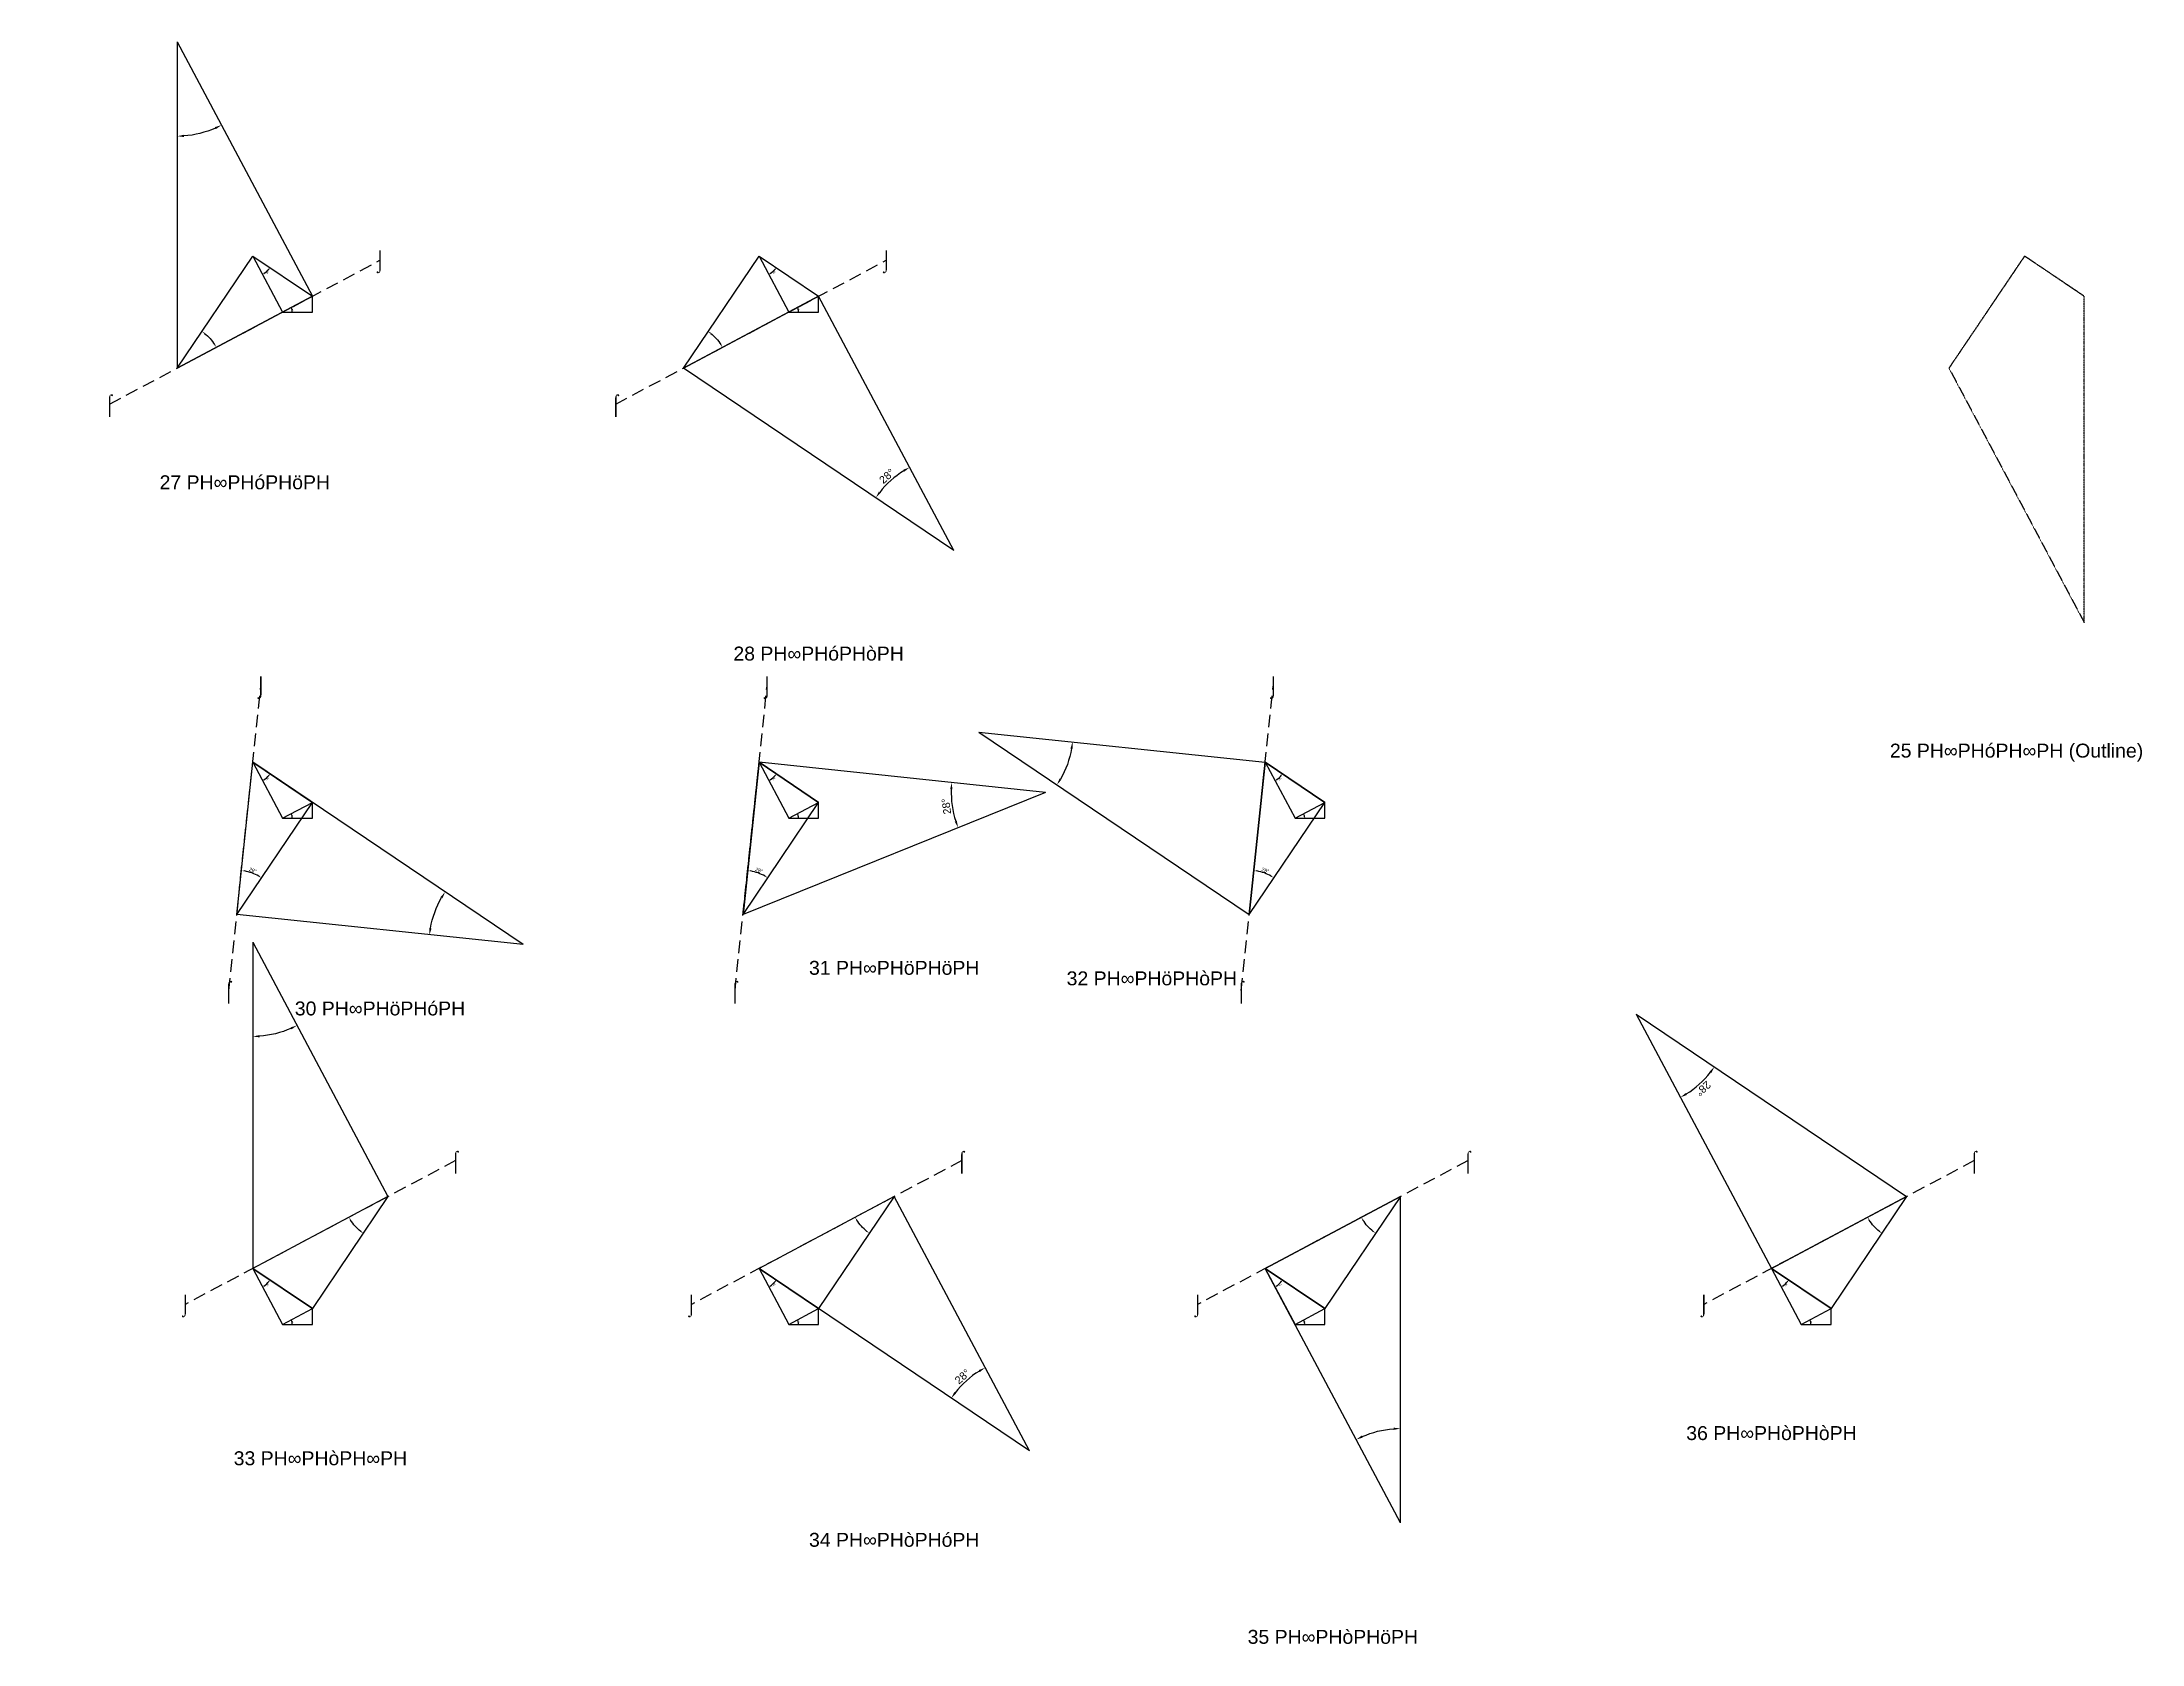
# Model space of a CAD drawing. Header units: millimetres. Extents: x 100562 to 3861006, y -7054888 to 24518.
# Drawn here: x 774279 to 1831413, y -3202246 to -2395768 of the extents above; entities that cross this region are included whole.
import ezdxf
from ezdxf.enums import TextEntityAlignment as Align

# ---------------------------------------------------------------- set-up
doc = ezdxf.new("R2010")
doc.units = ezdxf.units.MM
doc.header["$PDMODE"] = 35
doc.linetypes.add('DASHED', pattern=[19.05, 12.7, -6.35])
for name, color, linetype in [('BASE', 170, 'Continuous'), ('HYPOTENUSE', 20, 'Continuous'), ('PERPENDICULAR', 90, 'Continuous')]:
    doc.layers.add(name, color=color, linetype=linetype)
doc.styles.add('Arial', font='arial.ttf')
doc.dimstyles.new('ISO-25', dxfattribs={"dimtxt": 250, "dimasz": 100, "dimexe": 1.25, "dimexo": 0.625, "dimgap": 100, "dimtad": 1, "dimdec": 0, "dimtxsty": 'Arial', "dimcen": 2.5, "dimadec": 0, "dimazin": 0, "dimtfac": 1, "dimtdec": 0, "dimtmove": 0, "dimatfit": 3, "dimfxl": 1, "dimarcsym": 0})

msp = doc.modelspace()

# ---------------------------------------------------------------- texts
at = {"linetype": 'DASHED', "ltscale": 100, "style": 'Arial'}
for s, p in [('⌡', (944421, -2505672)), ('⌡', (1199249, -2505672)), ('⌠', (808307, -2578045)), ('⌠', (1063135, -2578045)), ('27 PH∞PHóPHöPH', (876364, -2617415)), ('28 PH∞PHóPHòPH', (1165221, -2703643)), ('⌡', (884421, -2720029)), ('⌡', (1139249, -2720029)), ('⌡', (1394078, -2720029)), ('25 PH∞PHóPH∞PH (Outline)', (1768263, -2752494)), ('31 PH∞PHöPHöPH', (1203278, -2861845)), ('32 PH∞PHöPHòPH', (1332964, -2867148)), ('⌠', (868307, -2873343)), ('⌠', (1123135, -2873343)), ('⌠', (1377964, -2873343)), ('30 PH∞PHöPHóPH', (944421, -2882301)), ('⌠', (982478, -2958906)), ('⌠', (1237306, -2958906)), ('⌠', (1492134, -2958906)), ('⌠', (1746963, -2958906)), ('⌡', (846364, -3031279)), ('⌡', (1101192, -3031279)), ('⌡', (1356021, -3031279)), ('⌡', (1610849, -3031279)), ('36 PH∞PHòPHòPH', (1644877, -3096070)), ('33 PH∞PHòPH∞PH', (914421, -3108735)), ('34 PH∞PHòPHóPH', (1203278, -3149795)), ('35 PH∞PHòPHöPH', (1424078, -3198647))]:
    msp.add_text(s, height=7000, dxfattribs=at).set_placement(p, align=Align.MIDDLE_CENTER)

# ---------------------------------------------------------------- blocks, each defined once
blk = doc.blocks.new('*D2')
at = {"color": 0, "lineweight": -2, "ltscale": 100, "transparency": 16777216}
blk.add_arc((0, 0), 4906, 4.08845, 23.91155, dxfattribs=at)
at = {"color": 0, "ltscale": 100, "transparency": 16777216}
for points in [[(4432, 1963), (4537, 2014), (4332, 2303)], [(4952, 352), (4835, 348), (4906, 0)]]:
    blk.add_solid(points, dxfattribs=at)
at = {"layer": 'Defpoints', "color": 0, "ltscale": 100, "transparency": 16777216}
for p in [(15000, 7976), (0, 0), (0, 0), (4841, 796), (15000, 0)]:
    blk.add_point(p, dxfattribs=at)
at = {"color": 0, "ltscale": 100, "transparency": 16777216, "insert": (5055, 1260), "char_height": 400, "attachment_point": 5, "rotation": 284, "style": 'Arial'}
blk.add_mtext('28°', dxfattribs=at)
blk = doc.blocks.new('GTN')
at = {"layer": 'BASE'}
blk.add_line((0, 0), (15000, 0), dxfattribs=at)
at = {"layer": 'HYPOTENUSE'}
blk.add_line((0, 0), (15000, 7975.6), dxfattribs=at)
at = {"layer": 'PERPENDICULAR'}
blk.add_line((15000, 0), (15000, 7975.6), dxfattribs=at)
at = {"color": 4, "ltscale": 100}
dim = blk.add_angular_dim_2l(base=(4841, 795.6), line1=((0, 0), (15000, 0)), line2=((0, 0), (15000, 7975.6)), dimstyle='ISO-25', override={"dimtxt": 400, "dimasz": 350, "dimgap": 100}, dxfattribs=at)
dim.commit()
dim.dimension.update_dxf_attribs({"geometry": '*D2', "text_midpoint": (5055.4, 1260.5)})

# ---------------------------------------------------------------- linework, layer by layer
at = {"linetype": 'DASHED', "ltscale": 500}
for p, q in [((808307, -2578045), (944421, -2505672)), ((1063135, -2578045), (1199249, -2505672)), ((868307, -2873343), (884421, -2720029)), ((1123135, -2873343), (1139249, -2720029)), ((1377964, -2873343), (1394078, -2720029)), ((982478, -2958906), (846364, -3031279)), ((1237306, -2958906), (1101192, -3031279)), ((1492134, -2958906), (1356021, -3031279)), ((1746963, -2958906), (1610849, -3031279))]:
    msp.add_line(p, q, dxfattribs=at)
at = {"linetype": 'DASHED'}
msp.add_lwpolyline([(1802291, -2523765), (1772291, -2503530), (1734234, -2559951), (1802291, -2687948)], close=True, dxfattribs=at)

# ---------------------------------------------------------------- block references
at = {"linetype": 'DASHED', "ltscale": 100}
for p, xscale, yscale, zscale, rotation in [((842336, -2395768), -9.664338369144893, 9.664338369144893, 9.664338369144893, 118), ((842336, -2559951), -4.537132037454103, 4.537132037454103, 4.537132037454102, 236), ((880392, -2503530), 2.130054468189511, 2.130054468189511, 2.130054468189511, 298), ((1097164, -2559951), -4.537132037454103, 4.537132037454103, 4.537132037454102, 236), ((1135221, -2503530), 2.130054468189511, 2.130054468189511, 2.130054468189511, 298), ((1233278, -2651761), 9.664338369144877, 9.664338369144877, 9.664338369144877, 117.9999999999999), ((1245878, -2743205), -9.664338369144904, 9.664338369144906, 9.664338369144904, 174.0000000000002), ((872336, -2835015), 4.537132037454102, 4.537132037454102, 4.537132037454102, 56.00000000000003), ((1016506, -2850168), -9.664338369144907, 9.664338369144907, 9.664338369144907, 354.0000000000001), ((880392, -2758358), 2.130054468189511, 2.130054468189511, 2.130054468189511, 298), ((1127164, -2835015), 4.537132037454102, 4.537132037454102, 4.537132037454102, 56.00000000000003), ((1279392, -2773511), 9.664338369144904, 9.664338369144904, 9.664338369144904, 174.0000000000001), ((1135221, -2758358), 2.130054468189511, 2.130054468189511, 2.130054468189511, 298), ((1381992, -2835015), 4.537132037454102, 4.537132037454102, 4.537132037454102, 56.00000000000003), ((1390049, -2758358), 2.130054468189511, 2.130054468189511, 2.130054468189511, 298), ((880392, -2849003), -9.664338369144893, 9.664338369144893, 9.664338369144893, 118), ((1576820, -2885190), 9.664338369144877, 9.664338369144877, 9.664338369144877, 298), ((948449, -2977000), -4.537132037454103, 4.537132037454103, 4.537132037454102, 56.00000000000004), ((1203278, -2977000), -4.537132037454103, 4.537132037454103, 4.537132037454102, 56.00000000000004), ((1458106, -2977000), -4.537132037454103, 4.537132037454103, 4.537132037454102, 56.00000000000004), ((1712934, -2977000), -4.537132037454103, 4.537132037454103, 4.537132037454102, 56.00000000000004), ((1271335, -3104996), 9.664338369144877, 9.664338369144877, 9.664338369144877, 117.9999999999999), ((1458106, -3141183), -9.664338369144877, 9.664338369144877, 9.664338369144877, 297.9999999999999), ((880392, -3013186), 2.130054468189511, 2.130054468189511, 2.130054468189511, 298), ((1135221, -3013186), 2.130054468189511, 2.130054468189511, 2.130054468189511, 298), ((1390049, -3013186), 2.130054468189511, 2.130054468189511, 2.130054468189511, 298), ((1644877, -3013186), 2.130054468189511, 2.130054468189511, 2.130054468189511, 298)]:
    msp.add_blockref('GTN', p, dxfattribs=dict(at, xscale=xscale, yscale=yscale, zscale=zscale, rotation=rotation))
at = {"linetype": 'DASHED'}
for p in [(895392, -2531740), (1150221, -2531740), (895392, -2786569), (1150221, -2786569), (1405049, -2786569), (895392, -3041397), (1150221, -3041397), (1405049, -3041397), (1659877, -3041397)]:
    msp.add_blockref('GTN', p, dxfattribs=at)

msp.set_redraw_order([(e.dxf.handle, doc.entitydb.next_handle()) for e in msp.query("TEXT MTEXT ATTDEF DIMENSION ARC_DIMENSION")])  # texts and dimensions are drawn at this point

doc.saveas('drawing.dxf')
